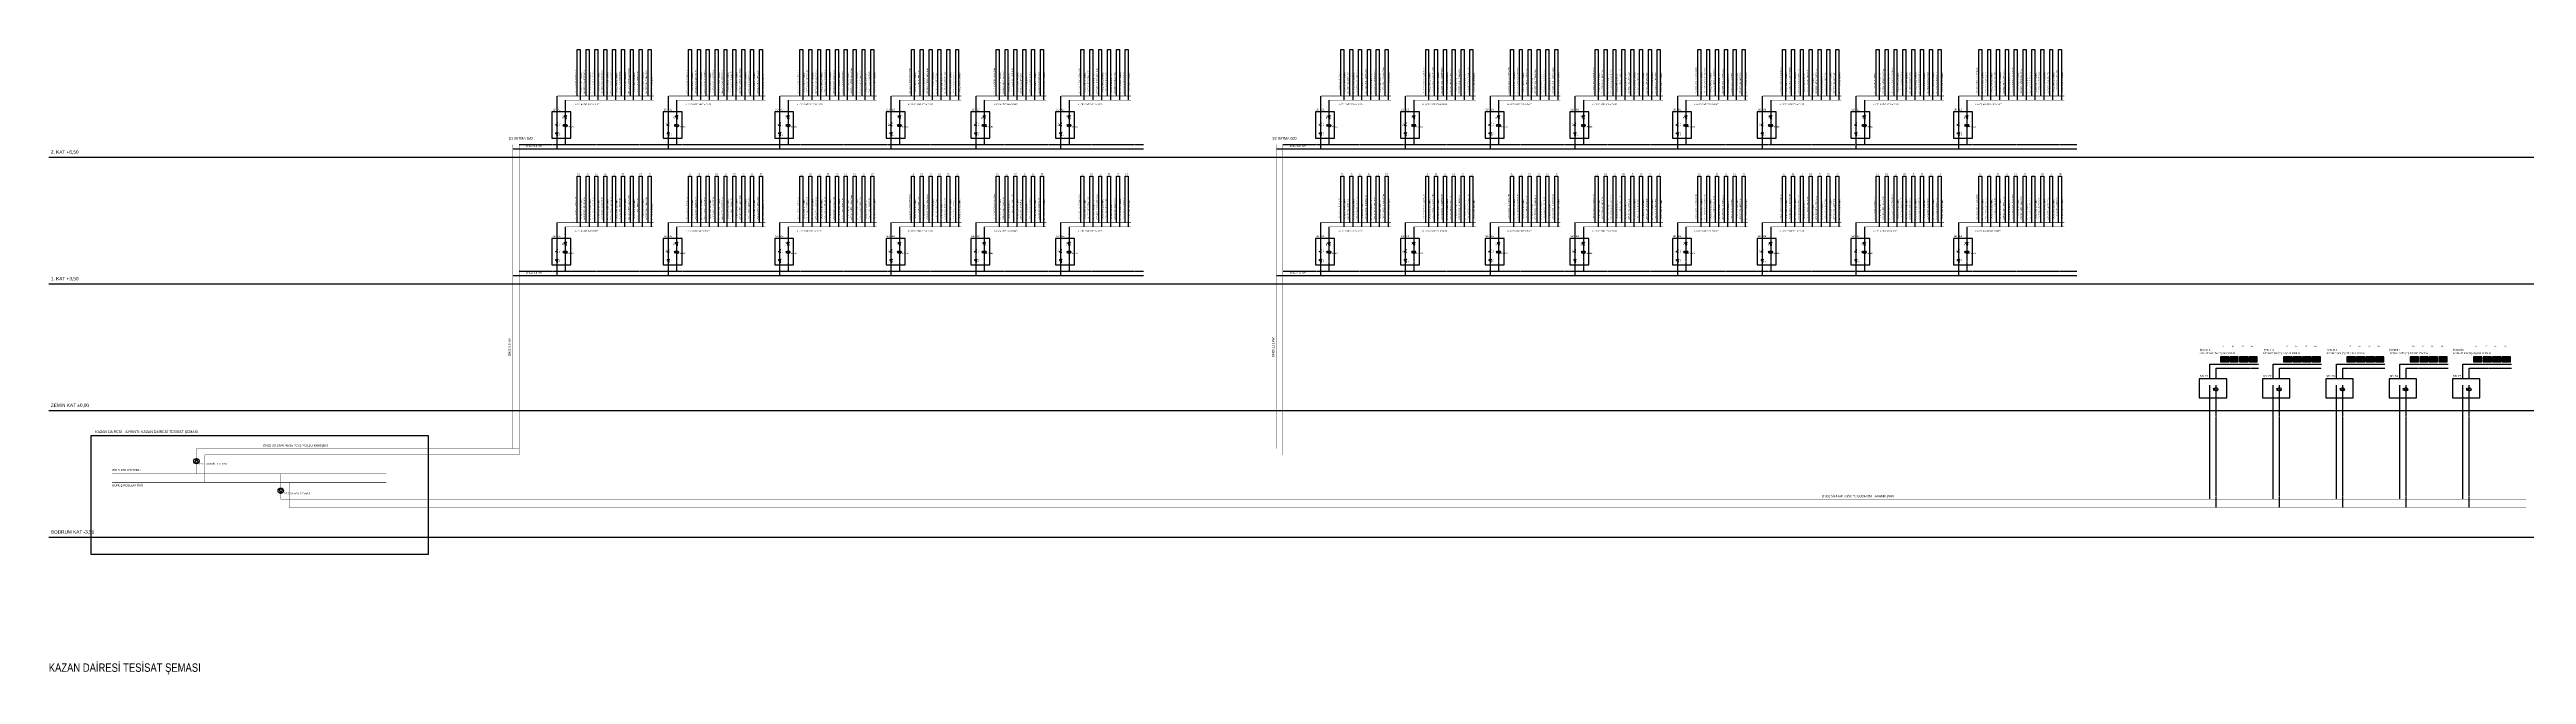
# Model space of a CAD drawing. Header units: centimetres. Extents: x 247996 to 314900, y -468471 to -440326.
# Drawn here: x 289304 to 301045, y -444350 to -441390 of the extents above; entities that cross this region are included whole.
import ezdxf
from ezdxf.enums import TextEntityAlignment as Align

# ---------------------------------------------------------------- set-up
doc = ezdxf.new("R2010")
doc.units = ezdxf.units.CM
doc.linetypes.add('ISITMA DONUS HATTI', pattern=[1.66, 1.57, -0.02, -0.07])
for name, color, linetype in [('SCOTT-MTY-CİHAZ', 135, 'Continuous'), ('SCOTT-MTY-KALORIMETRE', 6, 'Continuous'), ('SCOTT-MTY-KOLLETÖR', 7, 'CONTINUOUS'), ('SCOTT-MTY-PEX-BORU', 1, 'CONTINUOUS'), ('SCOTT-MTY-RADYATÖR', 2, 'CONTINUOUS'), ('SCOTT-MTY-SAYAC', 3, 'Continuous'), ('SCOTT-MTY-TES-SAFT', 8, 'Continuous'), ('SCOTT-MTY-TES-SEMA', 7, 'Continuous'), ('SCOTT-MTY-TES-YAZI', 7, 'Continuous'), ('SCOTT-MTY-VANA', 1, 'Continuous')]:
    doc.layers.add(name, color=color, linetype=linetype)
for name, color, linetype, lineweight in [('SCOTT-MTY-ISITMA-CAP', 41, 'CONTINUOUS', 30), ('SCOTT-MTY-ISITMA-DONUS-BORU', 30, 'ISITMA DONUS HATTI', 30), ('SCOTT-MTY-ISITMA-GIDIS-BORU', 10, 'CONTINUOUS', 30)]:
    doc.layers.add(name, color=color, linetype=linetype, lineweight=lineweight)
doc.styles.add('ROTAS', font='arial.ttf')

# ---------------------------------------------------------------- blocks, each defined once
blk = doc.blocks.new('T-POMPA')
blk.add_lwpolyline([(-5, -6), (7, 0), (-5, 6)], close=True)
blk.add_circle((0, 0), 8)
blk = doc.blocks.new('MTY-KURESEL VANA')
at = {"layer": 'SCOTT-MTY-VANA'}
for p, q in [((0, 0), (0, 8)), ((0, 8), (8, 8))]:
    blk.add_line(p, q, dxfattribs=at)
blk.add_lwpolyline([(-10, 5), (-10, -5), (10, 5), (10, -5), (-10, 5)], dxfattribs=at)
blk.add_attdef('CAP', (-1, -3), '', height=2.5, dxfattribs=at)
blk = doc.blocks.new('MTY-PISLIK TUTUCU')
at = {"layer": 'SCOTT-MTY-VANA'}
for p, q in [((-10, -5), (-10, 5)), ((-10, 0), (10, 0)), ((10, -5), (10, 5))]:
    blk.add_line(p, q, dxfattribs=at)
at = {"layer": 'SCOTT-MTY-VANA', "color": 1, "ltscale": 75}
for p, q in [((-6, 6), (-1, 10)), ((5, 0), (-4, 8))]:
    blk.add_line(p, q, dxfattribs=at)
at = {"layer": 'SCOTT-MTY-VANA'}
blk.add_attdef('CAP', (-2, -1), '', height=2.5, dxfattribs=at)
blk = doc.blocks.new('T-KALORIMETRE')
for p, q in [((-10, 0), (-6, 0)), ((6, 0), (10, 0))]:
    blk.add_line(p, q)
blk.add_lwpolyline([(-4, 8), (4, 8), (2, 10), (4, 8), (2, 6)])
blk.add_circle((0, 0), 6)
at = {"style": 'ROTAS'}
blk.add_text('Q', height=6, dxfattribs=at).set_placement((0, 0), align=Align.MIDDLE_CENTER)
blk = doc.blocks.new('T-RAD-SEMA')
for p, q in [((-16, 2), (-16, 23)), ((-10, 2), (-10, 23)), ((-4, 2), (-4, 23)), ((2, 2), (2, 23)), ((8, 2), (8, 23)), ((14, 2), (14, 23))]:
    blk.add_line(p, q)
blk.add_lwpolyline([(-20, 0), (20, 0), (20, 25), (-20, 25)], close=True)

msp = doc.modelspace()

# ---------------------------------------------------------------- linework, layer by layer
at = {"layer": 'SCOTT-MTY-CİHAZ'}
msp.add_lwpolyline([(289500, -443780), (291100, -443780), (291100, -443220), (289500, -443220)], close=True, dxfattribs=at)
at = {"layer": 'SCOTT-MTY-ISITMA-DONUS-BORU'}
for points, const_width in [([(291750, -441630), (292168, -441630)], 2.5), ([(292278, -441630), (292696, -441630)], 2.5), ([(292806, -441630), (293224, -441630)], 2.5), ([(293334, -441630), (293626, -441630)], 2.5), ([(293736, -441630), (294028, -441630)], 2.5), ([(294138, -441630), (294430, -441630)], 2.5), ([(295370, -441630), (295662, -441630)], 2.5), ([(295772, -441630), (296064, -441630)], 2.5), ([(296174, -441630), (296466, -441630)], 2.5), ([(296576, -441630), (296952, -441630)], 2.5), ([(297062, -441630), (297354, -441630)], 2.5), ([(297464, -441630), (297798, -441630)], 2.5), ([(297908, -441630), (298284, -441630)], 2.5), ([(298394, -441630), (298854, -441630)], 2.5), ([(291530, -443310), (291530, -441840)], 2), ([(295150, -443310), (295150, -441840)], 2), ([(291750, -442230), (292168, -442230)], 2.5), ([(292278, -442230), (292696, -442230)], 2.5), ([(292806, -442230), (293224, -442230)], 2.5), ([(293334, -442230), (293626, -442230)], 2.5), ([(293736, -442230), (294028, -442230)], 2.5), ([(294138, -442230), (294430, -442230)], 2.5), ([(295370, -442230), (295662, -442230)], 2.5), ([(295772, -442230), (296064, -442230)], 2.5), ([(296174, -442230), (296466, -442230)], 2.5), ([(296576, -442230), (296952, -442230)], 2.5), ([(297062, -442230), (297354, -442230)], 2.5), ([(297464, -442230), (297798, -442230)], 2.5), ([(297908, -442230), (298284, -442230)], 2.5), ([(298394, -442230), (298854, -442230)], 2.5), ([(290040, -443440), (290040, -443310), (291530, -443310)], 2), ([(289600, -443440), (290900, -443440)], 3), ([(290440, -443440), (290440, -443560), (291200, -443560)], 2), ([(291200, -443560), (301044, -443560)], 2)]:
    msp.add_lwpolyline(points, dxfattribs=dict(at, const_width=const_width))
for points in [[(291750, -441840), (291750, -441630)], [(292278, -441840), (292278, -441630)], [(292806, -441840), (292806, -441630)], [(293334, -441840), (293334, -441630)], [(293736, -441840), (293736, -441630)], [(294138, -441840), (294138, -441630)], [(295370, -441840), (295370, -441630)], [(295772, -441840), (295772, -441630)], [(296174, -441840), (296174, -441630)], [(296576, -441840), (296576, -441630)], [(297062, -441840), (297062, -441630)], [(297464, -441840), (297464, -441630)], [(297908, -441840), (297908, -441630)], [(298394, -441840), (298394, -441630)], [(291530, -441840), (294490, -441840)], [(295150, -441840), (298914, -441840)], [(291750, -442440), (291750, -442230)], [(292278, -442440), (292278, -442230)], [(292806, -442440), (292806, -442230)], [(293334, -442440), (293334, -442230)], [(293736, -442440), (293736, -442230)], [(294138, -442440), (294138, -442230)], [(295370, -442440), (295370, -442230)], [(295772, -442440), (295772, -442230)], [(296174, -442440), (296174, -442230)], [(296576, -442440), (296576, -442230)], [(297062, -442440), (297062, -442230)], [(297464, -442440), (297464, -442230)], [(297908, -442440), (297908, -442230)], [(298394, -442440), (298394, -442230)], [(291530, -442440), (294490, -442440)], [(295150, -442440), (298914, -442440)], [(299574, -442950), (299574, -442900), (299774, -442900)], [(299574, -443560), (299574, -442980)], [(299874, -442950), (299874, -442900), (300074, -442900)], [(299874, -443560), (299874, -442980)], [(300174, -442950), (300174, -442900), (300374, -442900)], [(300174, -443560), (300174, -442980)], [(300474, -442950), (300474, -442900), (300674, -442900)], [(300474, -443560), (300474, -442980)], [(300774, -442950), (300774, -442900), (300974, -442900)], [(300774, -443560), (300774, -442980)]]:
    msp.add_lwpolyline(points, dxfattribs=at)
at = {"layer": 'SCOTT-MTY-ISITMA-GIDIS-BORU'}
for points, const_width in [([(291710, -441610), (292168, -441610)], 2.5), ([(292238, -441610), (292696, -441610)], 2.5), ([(292766, -441610), (293224, -441610)], 2.5), ([(293294, -441610), (293626, -441610)], 2.5), ([(293696, -441610), (294028, -441610)], 2.5), ([(294098, -441610), (294430, -441610)], 2.5), ([(295330, -441610), (295662, -441610)], 2.5), ([(295732, -441610), (296064, -441610)], 2.5), ([(296134, -441610), (296466, -441610)], 2.5), ([(296536, -441610), (296952, -441610)], 2.5), ([(297022, -441610), (297354, -441610)], 2.5), ([(297424, -441610), (297798, -441610)], 2.5), ([(297868, -441610), (298284, -441610)], 2.5), ([(298354, -441610), (298854, -441610)], 2.5), ([(291500, -443280), (291500, -441840)], 2), ([(295120, -443280), (295120, -441840)], 2), ([(291710, -442210), (292168, -442210)], 2.5), ([(292238, -442210), (292696, -442210)], 2.5), ([(292766, -442210), (293224, -442210)], 2.5), ([(293294, -442210), (293626, -442210)], 2.5), ([(293696, -442210), (294028, -442210)], 2.5), ([(294098, -442210), (294430, -442210)], 2.5), ([(295330, -442210), (295662, -442210)], 2.5), ([(295732, -442210), (296064, -442210)], 2.5), ([(296134, -442210), (296466, -442210)], 2.5), ([(296536, -442210), (296952, -442210)], 2.5), ([(297022, -442210), (297354, -442210)], 2.5), ([(297424, -442210), (297798, -442210)], 2.5), ([(297868, -442210), (298284, -442210)], 2.5), ([(298354, -442210), (298854, -442210)], 2.5), ([(290000, -443400), (290000, -443280), (291530, -443280)], 2), ([(289600, -443400), (290900, -443400)], 3), ([(290400, -443400), (290400, -443520), (291200, -443520)], 2), ([(291200, -443520), (301044, -443520)], 2)]:
    msp.add_lwpolyline(points, dxfattribs=dict(at, const_width=const_width))
for points in [[(291710, -441860), (291710, -441610)], [(292238, -441860), (292238, -441610)], [(292766, -441860), (292766, -441610)], [(293294, -441860), (293294, -441610)], [(293696, -441860), (293696, -441610)], [(294098, -441860), (294098, -441610)], [(295330, -441860), (295330, -441610)], [(295732, -441860), (295732, -441610)], [(296134, -441860), (296134, -441610)], [(296536, -441860), (296536, -441610)], [(297022, -441860), (297022, -441610)], [(297424, -441860), (297424, -441610)], [(297868, -441860), (297868, -441610)], [(298354, -441860), (298354, -441610)], [(291500, -441860), (294490, -441860)], [(295120, -441860), (298914, -441860)], [(291710, -442460), (291710, -442210)], [(292238, -442460), (292238, -442210)], [(292766, -442460), (292766, -442210)], [(293294, -442460), (293294, -442210)], [(293696, -442460), (293696, -442210)], [(294098, -442460), (294098, -442210)], [(295330, -442460), (295330, -442210)], [(295732, -442460), (295732, -442210)], [(296134, -442460), (296134, -442210)], [(296536, -442460), (296536, -442210)], [(297022, -442460), (297022, -442210)], [(297424, -442460), (297424, -442210)], [(297868, -442460), (297868, -442210)], [(298354, -442460), (298354, -442210)], [(291500, -442460), (294490, -442460)], [(295120, -442460), (298914, -442460)], [(299544, -442950), (299544, -442880), (299774, -442880)], [(299844, -442950), (299844, -442880), (300074, -442880)], [(300144, -442950), (300144, -442880), (300374, -442880)], [(300444, -442950), (300444, -442880), (300674, -442880)], [(300744, -442950), (300744, -442880), (300974, -442880)], [(299544, -443520), (299544, -442980)], [(299844, -443520), (299844, -442980)], [(300144, -443520), (300144, -442980)], [(300444, -443520), (300444, -442980)], [(300744, -443520), (300744, -442980)]]:
    msp.add_lwpolyline(points, dxfattribs=at)
at = {"layer": 'SCOTT-MTY-PEX-BORU'}
for points in [[(291805, -441610), (291805, -441390), (291819, -441390), (291819, -441630)], [(291847, -441610), (291847, -441390), (291861, -441390), (291861, -441630)], [(291889, -441610), (291889, -441390), (291903, -441390), (291903, -441630)], [(291931, -441610), (291931, -441390), (291945, -441390), (291945, -441630)], [(291973, -441610), (291973, -441390), (291987, -441390), (291987, -441630)], [(292015, -441610), (292015, -441390), (292029, -441390), (292029, -441630)], [(292057, -441610), (292057, -441390), (292071, -441390), (292071, -441630)], [(292099, -441610), (292099, -441390), (292113, -441390), (292113, -441630)], [(292141, -441610), (292141, -441390), (292155, -441390), (292155, -441630)], [(292333, -441610), (292333, -441390), (292347, -441390), (292347, -441630)], [(292375, -441610), (292375, -441390), (292389, -441390), (292389, -441630)], [(292417, -441610), (292417, -441390), (292431, -441390), (292431, -441630)], [(292459, -441610), (292459, -441390), (292473, -441390), (292473, -441630)], [(292501, -441610), (292501, -441390), (292515, -441390), (292515, -441630)], [(292543, -441610), (292543, -441390), (292557, -441390), (292557, -441630)], [(292585, -441610), (292585, -441390), (292599, -441390), (292599, -441630)], [(292627, -441610), (292627, -441390), (292641, -441390), (292641, -441630)], [(292669, -441610), (292669, -441390), (292683, -441390), (292683, -441630)], [(292861, -441610), (292861, -441390), (292875, -441390), (292875, -441630)], [(292903, -441610), (292903, -441390), (292917, -441390), (292917, -441630)], [(292945, -441610), (292945, -441390), (292959, -441390), (292959, -441630)], [(292987, -441610), (292987, -441390), (293001, -441390), (293001, -441630)], [(293029, -441610), (293029, -441390), (293043, -441390), (293043, -441630)], [(293071, -441610), (293071, -441390), (293085, -441390), (293085, -441630)], [(293113, -441610), (293113, -441390), (293127, -441390), (293127, -441630)], [(293155, -441610), (293155, -441390), (293169, -441390), (293169, -441630)], [(293197, -441610), (293197, -441390), (293211, -441390), (293211, -441630)], [(293389, -441610), (293389, -441390), (293403, -441390), (293403, -441630)], [(293431, -441610), (293431, -441390), (293445, -441390), (293445, -441630)], [(293473, -441610), (293473, -441390), (293487, -441390), (293487, -441630)], [(293515, -441610), (293515, -441390), (293529, -441390), (293529, -441630)], [(293557, -441610), (293557, -441390), (293571, -441390), (293571, -441630)], [(293599, -441610), (293599, -441390), (293613, -441390), (293613, -441630)], [(293791, -441610), (293791, -441390), (293805, -441390), (293805, -441630)], [(293833, -441610), (293833, -441390), (293847, -441390), (293847, -441630)], [(293875, -441610), (293875, -441390), (293889, -441390), (293889, -441630)], [(293917, -441610), (293917, -441390), (293931, -441390), (293931, -441630)], [(293959, -441610), (293959, -441390), (293973, -441390), (293973, -441630)], [(294001, -441610), (294001, -441390), (294015, -441390), (294015, -441630)], [(294193, -441610), (294193, -441390), (294207, -441390), (294207, -441630)], [(294235, -441610), (294235, -441390), (294249, -441390), (294249, -441630)], [(294277, -441610), (294277, -441390), (294291, -441390), (294291, -441630)], [(294319, -441610), (294319, -441390), (294333, -441390), (294333, -441630)], [(294361, -441610), (294361, -441390), (294375, -441390), (294375, -441630)], [(294403, -441610), (294403, -441390), (294417, -441390), (294417, -441630)], [(295425, -441610), (295425, -441390), (295439, -441390), (295439, -441630)], [(295467, -441610), (295467, -441390), (295481, -441390), (295481, -441630)], [(295509, -441610), (295509, -441390), (295523, -441390), (295523, -441630)], [(295551, -441610), (295551, -441390), (295565, -441390), (295565, -441630)], [(295593, -441610), (295593, -441390), (295607, -441390), (295607, -441630)], [(295635, -441610), (295635, -441390), (295649, -441390), (295649, -441630)], [(295827, -441610), (295827, -441390), (295841, -441390), (295841, -441630)], [(295869, -441610), (295869, -441390), (295883, -441390), (295883, -441630)], [(295911, -441610), (295911, -441390), (295925, -441390), (295925, -441630)], [(295953, -441610), (295953, -441390), (295967, -441390), (295967, -441630)], [(295995, -441610), (295995, -441390), (296009, -441390), (296009, -441630)], [(296037, -441610), (296037, -441390), (296051, -441390), (296051, -441630)], [(296229, -441610), (296229, -441390), (296243, -441390), (296243, -441630)], [(296271, -441610), (296271, -441390), (296285, -441390), (296285, -441630)], [(296313, -441610), (296313, -441390), (296327, -441390), (296327, -441630)], [(296355, -441610), (296355, -441390), (296369, -441390), (296369, -441630)], [(296397, -441610), (296397, -441390), (296411, -441390), (296411, -441630)], [(296439, -441610), (296439, -441390), (296453, -441390), (296453, -441630)], [(296631, -441610), (296631, -441390), (296645, -441390), (296645, -441630)], [(296673, -441610), (296673, -441390), (296687, -441390), (296687, -441630)], [(296715, -441610), (296715, -441390), (296729, -441390), (296729, -441630)], [(296757, -441610), (296757, -441390), (296771, -441390), (296771, -441630)], [(296799, -441610), (296799, -441390), (296813, -441390), (296813, -441630)], [(296841, -441610), (296841, -441390), (296855, -441390), (296855, -441630)], [(296883, -441610), (296883, -441390), (296897, -441390), (296897, -441630)], [(296925, -441610), (296925, -441390), (296939, -441390), (296939, -441630)], [(297117, -441610), (297117, -441390), (297131, -441390), (297131, -441630)], [(297159, -441610), (297159, -441390), (297173, -441390), (297173, -441630)], [(297201, -441610), (297201, -441390), (297215, -441390), (297215, -441630)], [(297243, -441610), (297243, -441390), (297257, -441390), (297257, -441630)], [(297285, -441610), (297285, -441390), (297299, -441390), (297299, -441630)], [(297327, -441610), (297327, -441390), (297341, -441390), (297341, -441630)], [(297519, -441610), (297519, -441390), (297533, -441390), (297533, -441630)], [(297561, -441610), (297561, -441390), (297575, -441390), (297575, -441630)], [(297603, -441610), (297603, -441390), (297617, -441390), (297617, -441630)], [(297645, -441610), (297645, -441390), (297659, -441390), (297659, -441630)], [(297687, -441610), (297687, -441390), (297701, -441390), (297701, -441630)], [(297729, -441610), (297729, -441390), (297743, -441390), (297743, -441630)], [(297771, -441610), (297771, -441390), (297785, -441390), (297785, -441630)], [(297963, -441610), (297963, -441390), (297977, -441390), (297977, -441630)], [(298005, -441610), (298005, -441390), (298019, -441390), (298019, -441630)], [(298047, -441610), (298047, -441390), (298061, -441390), (298061, -441630)], [(298089, -441610), (298089, -441390), (298103, -441390), (298103, -441630)], [(298131, -441610), (298131, -441390), (298145, -441390), (298145, -441630)], [(298173, -441610), (298173, -441390), (298187, -441390), (298187, -441630)], [(298215, -441610), (298215, -441390), (298229, -441390), (298229, -441630)], [(298257, -441610), (298257, -441390), (298271, -441390), (298271, -441630)], [(298449, -441610), (298449, -441390), (298463, -441390), (298463, -441630)], [(298491, -441610), (298491, -441390), (298505, -441390), (298505, -441630)], [(298533, -441610), (298533, -441390), (298547, -441390), (298547, -441630)], [(298575, -441610), (298575, -441390), (298589, -441390), (298589, -441630)], [(298617, -441610), (298617, -441390), (298631, -441390), (298631, -441630)], [(298659, -441610), (298659, -441390), (298673, -441390), (298673, -441630)], [(298701, -441610), (298701, -441390), (298715, -441390), (298715, -441630)], [(298743, -441610), (298743, -441390), (298757, -441390), (298757, -441630)], [(298785, -441610), (298785, -441390), (298799, -441390), (298799, -441630)], [(298827, -441610), (298827, -441390), (298841, -441390), (298841, -441630)], [(291805, -442210), (291805, -441990), (291819, -441990), (291819, -442230)], [(291847, -442210), (291847, -441990), (291861, -441990), (291861, -442230)], [(291889, -442210), (291889, -441990), (291903, -441990), (291903, -442230)], [(291931, -442210), (291931, -441990), (291945, -441990), (291945, -442230)], [(291973, -442210), (291973, -441990), (291987, -441990), (291987, -442230)], [(292015, -442210), (292015, -441990), (292029, -441990), (292029, -442230)], [(292057, -442210), (292057, -441990), (292071, -441990), (292071, -442230)], [(292099, -442210), (292099, -441990), (292113, -441990), (292113, -442230)], [(292141, -442210), (292141, -441990), (292155, -441990), (292155, -442230)], [(292333, -442210), (292333, -441990), (292347, -441990), (292347, -442230)], [(292375, -442210), (292375, -441990), (292389, -441990), (292389, -442230)], [(292417, -442210), (292417, -441990), (292431, -441990), (292431, -442230)], [(292459, -442210), (292459, -441990), (292473, -441990), (292473, -442230)], [(292501, -442210), (292501, -441990), (292515, -441990), (292515, -442230)], [(292543, -442210), (292543, -441990), (292557, -441990), (292557, -442230)], [(292585, -442210), (292585, -441990), (292599, -441990), (292599, -442230)], [(292627, -442210), (292627, -441990), (292641, -441990), (292641, -442230)], [(292669, -442210), (292669, -441990), (292683, -441990), (292683, -442230)], [(292861, -442210), (292861, -441990), (292875, -441990), (292875, -442230)], [(292903, -442210), (292903, -441990), (292917, -441990), (292917, -442230)], [(292945, -442210), (292945, -441990), (292959, -441990), (292959, -442230)], [(292987, -442210), (292987, -441990), (293001, -441990), (293001, -442230)], [(293029, -442210), (293029, -441990), (293043, -441990), (293043, -442230)], [(293071, -442210), (293071, -441990), (293085, -441990), (293085, -442230)], [(293113, -442210), (293113, -441990), (293127, -441990), (293127, -442230)], [(293155, -442210), (293155, -441990), (293169, -441990), (293169, -442230)], [(293197, -442210), (293197, -441990), (293211, -441990), (293211, -442230)], [(293389, -442210), (293389, -441990), (293403, -441990), (293403, -442230)], [(293431, -442210), (293431, -441990), (293445, -441990), (293445, -442230)], [(293473, -442210), (293473, -441990), (293487, -441990), (293487, -442230)], [(293515, -442210), (293515, -441990), (293529, -441990), (293529, -442230)], [(293557, -442210), (293557, -441990), (293571, -441990), (293571, -442230)], [(293599, -442210), (293599, -441990), (293613, -441990), (293613, -442230)], [(293791, -442210), (293791, -441990), (293805, -441990), (293805, -442230)], [(293833, -442210), (293833, -441990), (293847, -441990), (293847, -442230)], [(293875, -442210), (293875, -441990), (293889, -441990), (293889, -442230)], [(293917, -442210), (293917, -441990), (293931, -441990), (293931, -442230)], [(293959, -442210), (293959, -441990), (293973, -441990), (293973, -442230)], [(294001, -442210), (294001, -441990), (294015, -441990), (294015, -442230)], [(294193, -442210), (294193, -441990), (294207, -441990), (294207, -442230)], [(294235, -442210), (294235, -441990), (294249, -441990), (294249, -442230)], [(294277, -442210), (294277, -441990), (294291, -441990), (294291, -442230)], [(294319, -442210), (294319, -441990), (294333, -441990), (294333, -442230)], [(294361, -442210), (294361, -441990), (294375, -441990), (294375, -442230)], [(294403, -442210), (294403, -441990), (294417, -441990), (294417, -442230)], [(295425, -442210), (295425, -441990), (295439, -441990), (295439, -442230)], [(295467, -442210), (295467, -441990), (295481, -441990), (295481, -442230)], [(295509, -442210), (295509, -441990), (295523, -441990), (295523, -442230)], [(295551, -442210), (295551, -441990), (295565, -441990), (295565, -442230)], [(295593, -442210), (295593, -441990), (295607, -441990), (295607, -442230)], [(295635, -442210), (295635, -441990), (295649, -441990), (295649, -442230)], [(295827, -442210), (295827, -441990), (295841, -441990), (295841, -442230)], [(295869, -442210), (295869, -441990), (295883, -441990), (295883, -442230)], [(295911, -442210), (295911, -441990), (295925, -441990), (295925, -442230)], [(295953, -442210), (295953, -441990), (295967, -441990), (295967, -442230)], [(295995, -442210), (295995, -441990), (296009, -441990), (296009, -442230)], [(296037, -442210), (296037, -441990), (296051, -441990), (296051, -442230)], [(296229, -442210), (296229, -441990), (296243, -441990), (296243, -442230)], [(296271, -442210), (296271, -441990), (296285, -441990), (296285, -442230)], [(296313, -442210), (296313, -441990), (296327, -441990), (296327, -442230)], [(296355, -442210), (296355, -441990), (296369, -441990), (296369, -442230)], [(296397, -442210), (296397, -441990), (296411, -441990), (296411, -442230)], [(296439, -442210), (296439, -441990), (296453, -441990), (296453, -442230)], [(296631, -442210), (296631, -441990), (296645, -441990), (296645, -442230)], [(296673, -442210), (296673, -441990), (296687, -441990), (296687, -442230)], [(296715, -442210), (296715, -441990), (296729, -441990), (296729, -442230)], [(296757, -442210), (296757, -441990), (296771, -441990), (296771, -442230)], [(296799, -442210), (296799, -441990), (296813, -441990), (296813, -442230)], [(296841, -442210), (296841, -441990), (296855, -441990), (296855, -442230)], [(296883, -442210), (296883, -441990), (296897, -441990), (296897, -442230)], [(296925, -442210), (296925, -441990), (296939, -441990), (296939, -442230)], [(297117, -442210), (297117, -441990), (297131, -441990), (297131, -442230)], [(297159, -442210), (297159, -441990), (297173, -441990), (297173, -442230)], [(297201, -442210), (297201, -441990), (297215, -441990), (297215, -442230)], [(297243, -442210), (297243, -441990), (297257, -441990), (297257, -442230)], [(297285, -442210), (297285, -441990), (297299, -441990), (297299, -442230)], [(297327, -442210), (297327, -441990), (297341, -441990), (297341, -442230)], [(297519, -442210), (297519, -441990), (297533, -441990), (297533, -442230)], [(297561, -442210), (297561, -441990), (297575, -441990), (297575, -442230)], [(297603, -442210), (297603, -441990), (297617, -441990), (297617, -442230)], [(297645, -442210), (297645, -441990), (297659, -441990), (297659, -442230)], [(297687, -442210), (297687, -441990), (297701, -441990), (297701, -442230)], [(297729, -442210), (297729, -441990), (297743, -441990), (297743, -442230)], [(297771, -442210), (297771, -441990), (297785, -441990), (297785, -442230)], [(297963, -442210), (297963, -441990), (297977, -441990), (297977, -442230)], [(298005, -442210), (298005, -441990), (298019, -441990), (298019, -442230)], [(298047, -442210), (298047, -441990), (298061, -441990), (298061, -442230)], [(298089, -442210), (298089, -441990), (298103, -441990), (298103, -442230)], [(298131, -442210), (298131, -441990), (298145, -441990), (298145, -442230)], [(298173, -442210), (298173, -441990), (298187, -441990), (298187, -442230)], [(298215, -442210), (298215, -441990), (298229, -441990), (298229, -442230)], [(298257, -442210), (298257, -441990), (298271, -441990), (298271, -442230)], [(298449, -442210), (298449, -441990), (298463, -441990), (298463, -442230)], [(298491, -442210), (298491, -441990), (298505, -441990), (298505, -442230)], [(298533, -442210), (298533, -441990), (298547, -441990), (298547, -442230)], [(298575, -442210), (298575, -441990), (298589, -441990), (298589, -442230)], [(298617, -442210), (298617, -441990), (298631, -441990), (298631, -442230)], [(298659, -442210), (298659, -441990), (298673, -441990), (298673, -442230)], [(298701, -442210), (298701, -441990), (298715, -441990), (298715, -442230)], [(298743, -442210), (298743, -441990), (298757, -441990), (298757, -442230)], [(298785, -442210), (298785, -441990), (298799, -441990), (298799, -442230)], [(298827, -442210), (298827, -441990), (298841, -441990), (298841, -442230)]]:
    msp.add_lwpolyline(points, dxfattribs=at)
at = {"layer": 'SCOTT-MTY-SAYAC'}
for points in [[(291685, -441810), (291775, -441810), (291775, -441685), (291685, -441685)], [(292213, -441810), (292303, -441810), (292303, -441685), (292213, -441685)], [(292741, -441810), (292831, -441810), (292831, -441685), (292741, -441685)], [(293269, -441810), (293359, -441810), (293359, -441685), (293269, -441685)], [(293671, -441810), (293761, -441810), (293761, -441685), (293671, -441685)], [(294073, -441810), (294163, -441810), (294163, -441685), (294073, -441685)], [(295305, -441810), (295395, -441810), (295395, -441685), (295305, -441685)], [(295707, -441810), (295797, -441810), (295797, -441685), (295707, -441685)], [(296109, -441810), (296199, -441810), (296199, -441685), (296109, -441685)], [(296511, -441810), (296601, -441810), (296601, -441685), (296511, -441685)], [(296997, -441810), (297087, -441810), (297087, -441685), (296997, -441685)], [(297399, -441810), (297489, -441810), (297489, -441685), (297399, -441685)], [(297843, -441810), (297933, -441810), (297933, -441685), (297843, -441685)], [(298329, -441810), (298419, -441810), (298419, -441685), (298329, -441685)], [(291685, -442410), (291775, -442410), (291775, -442285), (291685, -442285)], [(292213, -442410), (292303, -442410), (292303, -442285), (292213, -442285)], [(292741, -442410), (292831, -442410), (292831, -442285), (292741, -442285)], [(293269, -442410), (293359, -442410), (293359, -442285), (293269, -442285)], [(293671, -442410), (293761, -442410), (293761, -442285), (293671, -442285)], [(294073, -442410), (294163, -442410), (294163, -442285), (294073, -442285)], [(295305, -442410), (295395, -442410), (295395, -442285), (295305, -442285)], [(295707, -442410), (295797, -442410), (295797, -442285), (295707, -442285)], [(296109, -442410), (296199, -442410), (296199, -442285), (296109, -442285)], [(296511, -442410), (296601, -442410), (296601, -442285), (296511, -442285)], [(296997, -442410), (297087, -442410), (297087, -442285), (296997, -442285)], [(297399, -442410), (297489, -442410), (297489, -442285), (297399, -442285)], [(297843, -442410), (297933, -442410), (297933, -442285), (297843, -442285)], [(298329, -442410), (298419, -442410), (298419, -442285), (298329, -442285)], [(299494, -443040), (299624, -443040), (299624, -442950), (299494, -442950)], [(299794, -443040), (299924, -443040), (299924, -442950), (299794, -442950)], [(300094, -443040), (300224, -443040), (300224, -442950), (300094, -442950)], [(300394, -443040), (300524, -443040), (300524, -442950), (300394, -442950)], [(300694, -443040), (300824, -443040), (300824, -442950), (300694, -442950)]]:
    msp.add_lwpolyline(points, close=True, dxfattribs=at)
at = {"layer": 'SCOTT-MTY-TES-SEMA'}
for points in [[(289300, -441900), (314900, -441900)], [(289300, -442500), (314900, -442500)], [(289300, -443100), (314900, -443100)], [(289300, -443700), (314900, -443700)]]:
    msp.add_lwpolyline(points, dxfattribs=at)

# ---------------------------------------------------------------- block references
at = {"layer": 'SCOTT-MTY-CİHAZ', "xscale": 1.6, "yscale": 1.6}
for p, rotation in [((290000, -443340), 90), ((290400, -443480), -90)]:
    msp.add_blockref('T-POMPA', p, dxfattribs=dict(at, rotation=rotation))
at = {"layer": 'SCOTT-MTY-KALORIMETRE', "rotation": 90}
for p, xscale, yscale in [((291750, -441750), 1.2, 1.2), ((292278, -441750), 1.2, 1.2), ((292806, -441750), 1.2, 1.2), ((293334, -441750), 1.2, 1.2), ((293736, -441750), 1.2, 1.2), ((294138, -441750), 1.2, 1.2), ((295370, -441750), 1.2, 1.2), ((295772, -441750), 1.2, 1.2), ((296174, -441750), 1.2, 1.2), ((296576, -441750), 1.2, 1.2), ((297062, -441750), 1.2, 1.2), ((297464, -441750), 1.2, 1.2), ((297908, -441750), 1.2, 1.2), ((298394, -441750), 1.2, 1.2), ((291750, -442350), 1.2, 1.2), ((292278, -442350), 1.2, 1.2), ((292806, -442350), 1.2, 1.2), ((293334, -442350), 1.2, 1.2), ((293736, -442350), 1.2, 1.2), ((294138, -442350), 1.2, 1.2), ((295370, -442350), 1.2, 1.2), ((295772, -442350), 1.2, 1.2), ((296174, -442350), 1.2, 1.2), ((296576, -442350), 1.2, 1.2), ((297062, -442350), 1.2, 1.2), ((297464, -442350), 1.2, 1.2), ((297908, -442350), 1.2, 1.2), ((298394, -442350), 1.2, 1.2), ((299574, -443000), 1.4, 1.4), ((299874, -443000), 1.4, 1.4), ((300174, -443000), 1.4, 1.4), ((300474, -443000), 1.4, 1.4), ((300774, -443000), 1.4, 1.4)]:
    msp.add_blockref('T-KALORIMETRE', p, dxfattribs=dict(at, xscale=xscale, yscale=yscale))
at = {"layer": 'SCOTT-MTY-RADYATÖR'}
for p in [(299614, -442870), (299659, -442870), (299704, -442870), (299749, -442870), (299914, -442870), (299959, -442870), (300004, -442870), (300049, -442870), (300214, -442870), (300259, -442870), (300304, -442870), (300349, -442870), (300514, -442870), (300559, -442870), (300604, -442870), (300649, -442870), (300814, -442870), (300859, -442870), (300904, -442870), (300949, -442870)]:
    msp.add_blockref('T-RAD-SEMA', p, dxfattribs=at)
at = {"layer": 'SCOTT-MTY-VANA', "xscale": 0.7, "yscale": 0.7, "rotation": 90}
for name, p in [('MTY-KURESEL VANA', (291750, -441710)), ('MTY-KURESEL VANA', (292278, -441710)), ('MTY-KURESEL VANA', (292806, -441710)), ('MTY-KURESEL VANA', (293334, -441710)), ('MTY-KURESEL VANA', (293736, -441710)), ('MTY-KURESEL VANA', (294138, -441710)), ('MTY-KURESEL VANA', (295370, -441710)), ('MTY-KURESEL VANA', (295772, -441710)), ('MTY-KURESEL VANA', (296174, -441710)), ('MTY-KURESEL VANA', (296576, -441710)), ('MTY-KURESEL VANA', (297062, -441710)), ('MTY-KURESEL VANA', (297464, -441710)), ('MTY-KURESEL VANA', (297908, -441710)), ('MTY-KURESEL VANA', (298394, -441710)), ('MTY-PISLIK TUTUCU', (291710, -441745)), ('MTY-KURESEL VANA', (291710, -441790)), ('MTY-PISLIK TUTUCU', (292238, -441745)), ('MTY-KURESEL VANA', (292238, -441790)), ('MTY-PISLIK TUTUCU', (292766, -441745)), ('MTY-KURESEL VANA', (292766, -441790)), ('MTY-PISLIK TUTUCU', (293294, -441745)), ('MTY-KURESEL VANA', (293294, -441790)), ('MTY-PISLIK TUTUCU', (293696, -441745)), ('MTY-KURESEL VANA', (293696, -441790)), ('MTY-PISLIK TUTUCU', (294098, -441745)), ('MTY-KURESEL VANA', (294098, -441790)), ('MTY-PISLIK TUTUCU', (295330, -441745)), ('MTY-KURESEL VANA', (295330, -441790)), ('MTY-PISLIK TUTUCU', (295732, -441745)), ('MTY-KURESEL VANA', (295732, -441790)), ('MTY-PISLIK TUTUCU', (296134, -441745)), ('MTY-KURESEL VANA', (296134, -441790)), ('MTY-PISLIK TUTUCU', (296536, -441745)), ('MTY-KURESEL VANA', (296536, -441790)), ('MTY-PISLIK TUTUCU', (297022, -441745)), ('MTY-KURESEL VANA', (297022, -441790)), ('MTY-PISLIK TUTUCU', (297424, -441745)), ('MTY-KURESEL VANA', (297424, -441790)), ('MTY-PISLIK TUTUCU', (297868, -441745)), ('MTY-KURESEL VANA', (297868, -441790)), ('MTY-PISLIK TUTUCU', (298354, -441745)), ('MTY-KURESEL VANA', (298354, -441790)), ('MTY-PISLIK TUTUCU', (291710, -442345)), ('MTY-KURESEL VANA', (291710, -442390)), ('MTY-KURESEL VANA', (291750, -442310)), ('MTY-PISLIK TUTUCU', (292238, -442345)), ('MTY-KURESEL VANA', (292238, -442390)), ('MTY-KURESEL VANA', (292278, -442310)), ('MTY-PISLIK TUTUCU', (292766, -442345)), ('MTY-KURESEL VANA', (292766, -442390)), ('MTY-KURESEL VANA', (292806, -442310)), ('MTY-PISLIK TUTUCU', (293294, -442345)), ('MTY-KURESEL VANA', (293294, -442390)), ('MTY-KURESEL VANA', (293334, -442310)), ('MTY-PISLIK TUTUCU', (293696, -442345)), ('MTY-KURESEL VANA', (293696, -442390)), ('MTY-KURESEL VANA', (293736, -442310)), ('MTY-PISLIK TUTUCU', (294098, -442345)), ('MTY-KURESEL VANA', (294098, -442390)), ('MTY-KURESEL VANA', (294138, -442310)), ('MTY-PISLIK TUTUCU', (295330, -442345)), ('MTY-KURESEL VANA', (295330, -442390)), ('MTY-KURESEL VANA', (295370, -442310)), ('MTY-PISLIK TUTUCU', (295732, -442345)), ('MTY-KURESEL VANA', (295732, -442390)), ('MTY-KURESEL VANA', (295772, -442310)), ('MTY-PISLIK TUTUCU', (296134, -442345)), ('MTY-KURESEL VANA', (296134, -442390)), ('MTY-KURESEL VANA', (296174, -442310)), ('MTY-PISLIK TUTUCU', (296536, -442345)), ('MTY-KURESEL VANA', (296536, -442390)), ('MTY-KURESEL VANA', (296576, -442310)), ('MTY-PISLIK TUTUCU', (297022, -442345)), ('MTY-KURESEL VANA', (297022, -442390)), ('MTY-KURESEL VANA', (297062, -442310)), ('MTY-PISLIK TUTUCU', (297424, -442345)), ('MTY-KURESEL VANA', (297424, -442390)), ('MTY-KURESEL VANA', (297464, -442310)), ('MTY-PISLIK TUTUCU', (297868, -442345)), ('MTY-KURESEL VANA', (297868, -442390)), ('MTY-KURESEL VANA', (297908, -442310)), ('MTY-PISLIK TUTUCU', (298354, -442345)), ('MTY-KURESEL VANA', (298354, -442390)), ('MTY-KURESEL VANA', (298394, -442310))]:
    msp.add_blockref(name, p, dxfattribs=at).add_auto_attribs({'CAP': 'DN20'})

# ---------------------------------------------------------------- texts
at = {"layer": 'SCOTT-MTY-CİHAZ', "style": 'ROTAS', "width": 0.8}
for s, height, p in [('KAZAN DAİRESİ - AYRINTI: KAZAN DAİRESİ TESİSAT ŞEMASI', 12, (289520, -443210)), ('P1 1.78 m³/h 11.6 mSS', 9, (290015, -443360)), ('P2 2.34 m³/h 7.7 mSS', 9, (290415, -443500))]:
    msp.add_text(s, height=height, dxfattribs=at).set_placement(p, align=Align.BOTTOM_LEFT)
at = {"layer": 'SCOTT-MTY-ISITMA-CAP', "style": 'ROTAS', "width": 0.8}
for s, p in [('PEX 16x2,0 a=15 1996W-DN15', (291828, -441598)), ('PEX 16x2,0 a=15 2412W-DN15', (291870, -441598)), ('PEX 16x2,0 a=15 1617W-DN15', (291912, -441598)), ('PEX 16x2,0 a=15 1941W-DN15', (291954, -441598)), ('PEX 16x2,0 a=15 1431W-DN15', (291996, -441598)), ('PEX 16x2,0 a=15 1384W-DN15', (292038, -441598)), ('PEX 16x2,0 a=15 1223W-DN15', (292080, -441598)), ('PEX 16x2,0 a=15 1038W-DN15', (292122, -441598)), ('PEX 16x2,0 a=15 636W-DN15', (292164, -441598)), ('PEX 16x2,0 a=15 1996W-DN15', (292356, -441598)), ('PEX 16x2,0 a=15 2184W-DN15', (292398, -441598)), ('PEX 16x2,0 a=15 1617W-DN15', (292440, -441598)), ('PEX 16x2,0 a=15 1941W-DN15', (292482, -441598)), ('PEX 16x2,0 a=15 1431W-DN15', (292524, -441598)), ('PEX 16x2,0 a=15 1237W-DN15', (292566, -441598)), ('PEX 16x2,0 a=15 1223W-DN15', (292608, -441598)), ('PEX 16x2,0 a=15 1038W-DN15', (292650, -441598)), ('PEX 16x2,0 a=15 636W-DN15', (292692, -441598)), ('PEX 16x2,0 a=15 1996W-DN15', (292884, -441598)), ('PEX 16x2,0 a=15 2184W-DN15', (292926, -441598)), ('PEX 16x2,0 a=15 1617W-DN15', (292968, -441598)), ('PEX 16x2,0 a=15 1941W-DN15', (293010, -441598)), ('PEX 16x2,0 a=15 1431W-DN15', (293052, -441598)), ('PEX 16x2,0 a=15 1815W-DN15', (293094, -441598)), ('PEX 16x2,0 a=15 1223W-DN15', (293136, -441598)), ('PEX 16x2,0 a=15 636W-DN15', (293178, -441598)), ('PEX 16x2,0 a=15 1349W-DN15', (293220, -441598)), ('PEX 16x2,0 a=15 2345W-DN15', (293412, -441598)), ('PEX 16x2,0 a=15 555W-DN15', (293454, -441598)), ('PEX 16x2,0 a=15 1108W-DN15', (293496, -441598)), ('PEX 16x2,0 a=15 887W-DN15', (293538, -441598)), ('PEX 16x2,0 a=15 1551W-DN15', (293580, -441598)), ('PEX 16x2,0 a=15 1752W-DN15', (293622, -441598)), ('PEX 16x2,0 a=15 2345W-DN15', (293814, -441598)), ('PEX 16x2,0 a=15 555W-DN15', (293856, -441598)), ('PEX 16x2,0 a=15 1108W-DN15', (293898, -441598)), ('PEX 16x2,0 a=15 887W-DN15', (293940, -441598)), ('PEX 16x2,0 a=15 1551W-DN15', (293982, -441598)), ('PEX 16x2,0 a=15 1752W-DN15', (294024, -441598)), ('PEX 16x2,0 a=15 2345W-DN15', (294216, -441598)), ('PEX 16x2,0 a=15 555W-DN15', (294258, -441598)), ('PEX 16x2,0 a=15 1108W-DN15', (294300, -441598)), ('PEX 16x2,0 a=15 887W-DN15', (294342, -441598)), ('PEX 16x2,0 a=15 1551W-DN15', (294384, -441598)), ('PEX 16x2,0 a=15 1752W-DN15', (294426, -441598)), ('PEX 16x2,0 a=15 1881W-DN15', (295448, -441598)), ('PEX 16x2,0 a=15 1728W-DN15', (295490, -441598)), ('PEX 16x2,0 a=15 739W-DN15', (295532, -441598)), ('PEX 16x2,0 a=15 995W-DN15', (295574, -441598)), ('PEX 16x2,0 a=15 442W-DN15', (295616, -441598)), ('PEX 16x2,0 a=15 1936W-DN15', (295658, -441598)), ('PEX 16x2,0 a=15 2246W-DN15', (295850, -441598)), ('PEX 16x2,0 a=15 1957W-DN15', (295892, -441598)), ('PEX 16x2,0 a=15 1315W-DN15', (295934, -441598)), ('PEX 16x2,0 a=15 739W-DN15', (295976, -441598)), ('PEX 16x2,0 a=15 442W-DN15', (296018, -441598)), ('PEX 16x2,0 a=15 1814W-DN15', (296060, -441598)), ('PEX 16x2,0 a=15 2165W-DN15', (296252, -441598)), ('PEX 16x2,0 a=15 1959W-DN15', (296294, -441598)), ('PEX 16x2,0 a=15 796W-DN15', (296336, -441598)), ('PEX 16x2,0 a=15 843W-DN15', (296378, -441598)), ('PEX 16x2,0 a=15 463W-DN15', (296420, -441598)), ('PEX 16x2,0 a=15 1837W-DN15', (296462, -441598)), ('PEX 16x2,0 a=15 1909W-DN15', (296654, -441598)), ('PEX 16x2,0 a=15 443W-DN15', (296696, -441598)), ('PEX 16x2,0 a=15 837W-DN15', (296738, -441598)), ('PEX 16x2,0 a=15 739W-DN15', (296780, -441598)), ('PEX 16x2,0 a=15 1450W-DN15', (296822, -441598)), ('PEX 16x2,0 a=15 1698W-DN15', (296864, -441598)), ('PEX 16x2,0 a=15 1946W-DN15', (296906, -441598)), ('PEX 16x2,0 a=15 1086W-DN15', (296948, -441598)), ('PEX 16x2,0 a=15 2057W-DN15', (297140, -441598)), ('PEX 16x2,0 a=15 1070W-DN15', (297182, -441598)), ('PEX 16x2,0 a=15 650W-DN15', (297224, -441598)), ('PEX 16x2,0 a=15 739W-DN15', (297266, -441598)), ('PEX 16x2,0 a=15 1242W-DN15', (297308, -441598)), ('PEX 16x2,0 a=15 1899W-DN15', (297350, -441598)), ('PEX 16x2,0 a=15 1732W-DN15', (297542, -441598)), ('PEX 16x2,0 a=15 1346W-DN15', (297584, -441598)), ('PEX 16x2,0 a=15 964W-DN15', (297626, -441598)), ('PEX 16x2,0 a=15 448W-DN15', (297668, -441598)), ('PEX 16x2,0 a=15 739W-DN15', (297710, -441598)), ('PEX 16x2,0 a=15 1399W-DN15', (297752, -441598)), ('PEX 16x2,0 a=15 1698W-DN15', (297794, -441598)), ('PEX 16x2,0 a=15 809W-DN15', (297986, -441598)), ('PEX 16x2,0 a=15 974W-DN15', (298028, -441598)), ('PEX 16x2,0 a=15 2298W-DN15', (298070, -441598)), ('PEX 16x2,0 a=15 1894W-DN15', (298112, -441598)), ('PEX 16x2,0 a=15 1641W-DN15', (298154, -441598)), ('PEX 16x2,0 a=15 1894W-DN15', (298196, -441598)), ('PEX 16x2,0 a=15 2431W-DN15', (298238, -441598)), ('PEX 16x2,0 a=15 2158W-DN15', (298280, -441598)), ('PEX 16x2,0 a=15 1043W-DN15', (298472, -441598)), ('PEX 16x2,0 a=15 1461W-DN15', (298514, -441598)), ('PEX 16x2,0 a=15 1730W-DN15', (298556, -441598)), ('PEX 16x2,0 a=15 599W-DN15', (298598, -441598)), ('PEX 16x2,0 a=15 1580W-DN15', (298640, -441598)), ('PEX 16x2,0 a=15 895W-DN15', (298682, -441598)), ('PEX 16x2,0 a=15 2378W-DN15', (298724, -441598)), ('PEX 16x2,0 a=15 2582W-DN15', (298766, -441598)), ('PEX 16x2,0 a=15 2476W-DN15', (298808, -441598)), ('PEX 16x2,0 a=15 2273W-DN15', (298850, -441598)), ('PEX 16x2,0 a=15 1996W-DN15', (291828, -442198)), ('PEX 16x2,0 a=15 2412W-DN15', (291870, -442198)), ('PEX 16x2,0 a=15 1617W-DN15', (291912, -442198)), ('PEX 16x2,0 a=15 1941W-DN15', (291954, -442198)), ('PEX 16x2,0 a=15 1431W-DN15', (291996, -442198)), ('PEX 16x2,0 a=15 1384W-DN15', (292038, -442198)), ('PEX 16x2,0 a=15 1223W-DN15', (292080, -442198)), ('PEX 16x2,0 a=15 1038W-DN15', (292122, -442198)), ('PEX 16x2,0 a=15 636W-DN15', (292164, -442198)), ('PEX 16x2,0 a=15 1996W-DN15', (292356, -442198)), ('PEX 16x2,0 a=15 2184W-DN15', (292398, -442198)), ('PEX 16x2,0 a=15 1617W-DN15', (292440, -442198)), ('PEX 16x2,0 a=15 1941W-DN15', (292482, -442198)), ('PEX 16x2,0 a=15 1431W-DN15', (292524, -442198)), ('PEX 16x2,0 a=15 1237W-DN15', (292566, -442198)), ('PEX 16x2,0 a=15 1223W-DN15', (292608, -442198)), ('PEX 16x2,0 a=15 1038W-DN15', (292650, -442198)), ('PEX 16x2,0 a=15 636W-DN15', (292692, -442198)), ('PEX 16x2,0 a=15 1996W-DN15', (292884, -442198)), ('PEX 16x2,0 a=15 2184W-DN15', (292926, -442198)), ('PEX 16x2,0 a=15 1617W-DN15', (292968, -442198)), ('PEX 16x2,0 a=15 1941W-DN15', (293010, -442198)), ('PEX 16x2,0 a=15 1431W-DN15', (293052, -442198)), ('PEX 16x2,0 a=15 1815W-DN15', (293094, -442198)), ('PEX 16x2,0 a=15 1223W-DN15', (293136, -442198)), ('PEX 16x2,0 a=15 636W-DN15', (293178, -442198)), ('PEX 16x2,0 a=15 1349W-DN15', (293220, -442198)), ('PEX 16x2,0 a=15 2345W-DN15', (293412, -442198)), ('PEX 16x2,0 a=15 555W-DN15', (293454, -442198)), ('PEX 16x2,0 a=15 1108W-DN15', (293496, -442198)), ('PEX 16x2,0 a=15 887W-DN15', (293538, -442198)), ('PEX 16x2,0 a=15 1551W-DN15', (293580, -442198)), ('PEX 16x2,0 a=15 1752W-DN15', (293622, -442198)), ('PEX 16x2,0 a=15 2345W-DN15', (293814, -442198)), ('PEX 16x2,0 a=15 555W-DN15', (293856, -442198)), ('PEX 16x2,0 a=15 1108W-DN15', (293898, -442198)), ('PEX 16x2,0 a=15 887W-DN15', (293940, -442198)), ('PEX 16x2,0 a=15 1551W-DN15', (293982, -442198)), ('PEX 16x2,0 a=15 1752W-DN15', (294024, -442198)), ('PEX 16x2,0 a=15 2345W-DN15', (294216, -442198)), ('PEX 16x2,0 a=15 555W-DN15', (294258, -442198)), ('PEX 16x2,0 a=15 1108W-DN15', (294300, -442198)), ('PEX 16x2,0 a=15 887W-DN15', (294342, -442198)), ('PEX 16x2,0 a=15 1551W-DN15', (294384, -442198)), ('PEX 16x2,0 a=15 1752W-DN15', (294426, -442198)), ('PEX 16x2,0 a=15 1881W-DN15', (295448, -442198)), ('PEX 16x2,0 a=15 1728W-DN15', (295490, -442198)), ('PEX 16x2,0 a=15 739W-DN15', (295532, -442198)), ('PEX 16x2,0 a=15 995W-DN15', (295574, -442198)), ('PEX 16x2,0 a=15 442W-DN15', (295616, -442198)), ('PEX 16x2,0 a=15 1936W-DN15', (295658, -442198)), ('PEX 16x2,0 a=15 2246W-DN15', (295850, -442198)), ('PEX 16x2,0 a=15 1957W-DN15', (295892, -442198)), ('PEX 16x2,0 a=15 1315W-DN15', (295934, -442198)), ('PEX 16x2,0 a=15 739W-DN15', (295976, -442198)), ('PEX 16x2,0 a=15 442W-DN15', (296018, -442198)), ('PEX 16x2,0 a=15 1814W-DN15', (296060, -442198)), ('PEX 16x2,0 a=15 2165W-DN15', (296252, -442198)), ('PEX 16x2,0 a=15 1959W-DN15', (296294, -442198)), ('PEX 16x2,0 a=15 796W-DN15', (296336, -442198)), ('PEX 16x2,0 a=15 843W-DN15', (296378, -442198)), ('PEX 16x2,0 a=15 463W-DN15', (296420, -442198)), ('PEX 16x2,0 a=15 1837W-DN15', (296462, -442198)), ('PEX 16x2,0 a=15 1909W-DN15', (296654, -442198)), ('PEX 16x2,0 a=15 443W-DN15', (296696, -442198)), ('PEX 16x2,0 a=15 837W-DN15', (296738, -442198)), ('PEX 16x2,0 a=15 739W-DN15', (296780, -442198)), ('PEX 16x2,0 a=15 1450W-DN15', (296822, -442198)), ('PEX 16x2,0 a=15 1698W-DN15', (296864, -442198)), ('PEX 16x2,0 a=15 1946W-DN15', (296906, -442198)), ('PEX 16x2,0 a=15 1086W-DN15', (296948, -442198)), ('PEX 16x2,0 a=15 2057W-DN15', (297140, -442198)), ('PEX 16x2,0 a=15 1070W-DN15', (297182, -442198)), ('PEX 16x2,0 a=15 650W-DN15', (297224, -442198)), ('PEX 16x2,0 a=15 739W-DN15', (297266, -442198)), ('PEX 16x2,0 a=15 1242W-DN15', (297308, -442198)), ('PEX 16x2,0 a=15 1899W-DN15', (297350, -442198)), ('PEX 16x2,0 a=15 1732W-DN15', (297542, -442198)), ('PEX 16x2,0 a=15 1346W-DN15', (297584, -442198)), ('PEX 16x2,0 a=15 964W-DN15', (297626, -442198)), ('PEX 16x2,0 a=15 448W-DN15', (297668, -442198)), ('PEX 16x2,0 a=15 739W-DN15', (297710, -442198)), ('PEX 16x2,0 a=15 1399W-DN15', (297752, -442198)), ('PEX 16x2,0 a=15 1698W-DN15', (297794, -442198)), ('PEX 16x2,0 a=15 809W-DN15', (297986, -442198)), ('PEX 16x2,0 a=15 974W-DN15', (298028, -442198)), ('PEX 16x2,0 a=15 2298W-DN15', (298070, -442198)), ('PEX 16x2,0 a=15 1894W-DN15', (298112, -442198)), ('PEX 16x2,0 a=15 1641W-DN15', (298154, -442198)), ('PEX 16x2,0 a=15 1894W-DN15', (298196, -442198)), ('PEX 16x2,0 a=15 2431W-DN15', (298238, -442198)), ('PEX 16x2,0 a=15 2158W-DN15', (298280, -442198)), ('PEX 16x2,0 a=15 1043W-DN15', (298472, -442198)), ('PEX 16x2,0 a=15 1461W-DN15', (298514, -442198)), ('PEX 16x2,0 a=15 1730W-DN15', (298556, -442198)), ('PEX 16x2,0 a=15 599W-DN15', (298598, -442198)), ('PEX 16x2,0 a=15 1580W-DN15', (298640, -442198)), ('PEX 16x2,0 a=15 895W-DN15', (298682, -442198)), ('PEX 16x2,0 a=15 2378W-DN15', (298724, -442198)), ('PEX 16x2,0 a=15 2582W-DN15', (298766, -442198)), ('PEX 16x2,0 a=15 2476W-DN15', (298808, -442198)), ('PEX 16x2,0 a=15 2273W-DN15', (298850, -442198))]:
    msp.add_text(s, height=5, rotation=90, dxfattribs=at).set_placement(p, align=Align.BOTTOM_LEFT)
for s, height, p in [('DN20 5.8 kW', 9, (291600, -441854)), ('DN20 6.8 kW', 9, (295220, -441854)), ('DN15 3.8 kW', 9, (291600, -442454)), ('DN20 4.3 kW', 9, (295220, -442454)), ('DN32 20.6 kW 45/35 °C (3 YOLLU KARIŞIM)', 11, (290470, -443274)), ('DN32 54.4 kW 70/50 °C BODRUM TAVANINDAN', 11, (297875, -443514))]:
    msp.add_text(s, height=height, dxfattribs=at).set_placement(p, align=Align.BOTTOM_CENTER)
for s, p in [('DN25 11.1 kW', (295112, -442800)), ('DN25 9.6 kW', (291492, -442800))]:
    msp.add_text(s, height=10, rotation=90, dxfattribs=at).set_placement(p, align=Align.BOTTOM_CENTER)
for s, p in [('GİDİŞ KOLLEKTÖRÜ', (289600, -443390)), ('DÖNÜŞ KOLLEKTÖRÜ', (289600, -443462))]:
    msp.add_text(s, height=10, dxfattribs=at).set_placement(p, align=Align.BOTTOM_LEFT)
at = {"layer": 'SCOTT-MTY-KALORIMETRE', "style": 'ROTAS', "width": 0.8}
for s, p in [('KM-2A1', (291760, -441760)), ('KM-2A2', (292288, -441760)), ('KM-2A3', (292816, -441760)), ('KM-2B1', (293344, -441760)), ('KM-2B2', (293746, -441760)), ('KM-2B3', (294148, -441760)), ('KM-2C1', (295380, -441760)), ('KM-2C2', (295782, -441760)), ('KM-2C3', (296184, -441760)), ('KM-2D1', (296586, -441760)), ('KM-2D2', (297072, -441760)), ('KM-2D3', (297474, -441760)), ('KM-2E1', (297918, -441760)), ('KM-2E2', (298404, -441760)), ('KM-1A1', (291760, -442360)), ('KM-1A2', (292288, -442360)), ('KM-1A3', (292816, -442360)), ('KM-1B1', (293344, -442360)), ('KM-1B2', (293746, -442360)), ('KM-1B3', (294148, -442360)), ('KM-1C1', (295380, -442360)), ('KM-1C2', (295782, -442360)), ('KM-1C3', (296184, -442360)), ('KM-1D1', (296586, -442360)), ('KM-1D2', (297072, -442360)), ('KM-1D3', (297474, -442360)), ('KM-1E1', (297918, -442360)), ('KM-1E2', (298404, -442360))]:
    msp.add_text(s, height=6, dxfattribs=at).set_placement(p, align=Align.BOTTOM_LEFT)
at = {"layer": 'SCOTT-MTY-KOLLETÖR', "style": 'ROTAS', "width": 0.8}
for s, p in [('KL-2A1 9 AĞIZ 1212 W DN25', (291790, -441655)), ('KL-2A2 9 AĞIZ 1040 W DN25', (292318, -441655)), ('KL-2A3 9 AĞIZ 1128 W DN25', (292846, -441655)), ('KL-2B1 6 AĞIZ 865 W DN25', (293374, -441655)), ('KL-2B2 6 AĞIZ 768 W DN25', (293776, -441655)), ('KL-2B3 6 AĞIZ 818 W DN25', (294178, -441655)), ('KL-2C1 6 AĞIZ 734 W DN25', (295410, -441655)), ('KL-2C2 6 AĞIZ 768 W DN25', (295812, -441655)), ('KL-2C3 6 AĞIZ 749 W DN25', (296214, -441655)), ('KL-2D1 8 AĞIZ 418 W DN25', (296616, -441655)), ('KL-2D2 6 AĞIZ 713 W DN25', (297102, -441655)), ('KL-2D3 7 AĞIZ 760 W DN25', (297504, -441655)), ('KL-2E1 8 AĞIZ 1204 W DN25', (297948, -441655)), ('KL-2E2 10 AĞIZ 1430 W DN25', (298434, -441655)), ('KL-1A1 9 AĞIZ 764 W DN25', (291790, -442255)), ('KL-1A2 9 AĞIZ 601 W DN25', (292318, -442255)), ('KL-1A3 9 AĞIZ 671 W DN25', (292846, -442255)), ('KL-1B1 6 AĞIZ 615 W DN25', (293374, -442255)), ('KL-1B2 6 AĞIZ 540 W DN25', (293776, -442255)), ('KL-1B3 6 AĞIZ 570 W DN25', (294178, -442255)), ('KL-1C1 6 AĞIZ 485 W DN25', (295410, -442255)), ('KL-1C2 6 AĞIZ 504 W DN25', (295812, -442255)), ('KL-1C3 6 AĞIZ 514 W DN25', (296214, -442255)), ('KL-1D1 8 AĞIZ 172 W DN25', (296616, -442255)), ('KL-1D2 6 AĞIZ 461 W DN25', (297102, -442255)), ('KL-1D3 7 AĞIZ 484 W DN25', (297504, -442255)), ('KL-1E1 8 AĞIZ 733 W DN25', (297948, -442255)), ('KL-1E2 10 AĞIZ 921 W DN25', (298434, -442255))]:
    msp.add_text(s, height=6.5, dxfattribs=at).set_placement(p, align=Align.BOTTOM_LEFT)
for s, p in [('P1', (291812, -441984)), ('P2', (291854, -441984)), ('P3', (291896, -441984)), ('P4', (291938, -441984)), ('P5', (291980, -441984)), ('P6', (292022, -441984)), ('P7', (292064, -441984)), ('P8', (292106, -441984)), ('P9', (292148, -441984)), ('P1', (292340, -441984)), ('P2', (292382, -441984)), ('P3', (292424, -441984)), ('P4', (292466, -441984)), ('P5', (292508, -441984)), ('P6', (292550, -441984)), ('P7', (292592, -441984)), ('P8', (292634, -441984)), ('P9', (292676, -441984)), ('P1', (292868, -441984)), ('P2', (292910, -441984)), ('P3', (292952, -441984)), ('P4', (292994, -441984)), ('P5', (293036, -441984)), ('P6', (293078, -441984)), ('P7', (293120, -441984)), ('P8', (293162, -441984)), ('P9', (293204, -441984)), ('P1', (293396, -441984)), ('P2', (293438, -441984)), ('P3', (293480, -441984)), ('P4', (293522, -441984)), ('P5', (293564, -441984)), ('P6', (293606, -441984)), ('P1', (293798, -441984)), ('P2', (293840, -441984)), ('P3', (293882, -441984)), ('P4', (293924, -441984)), ('P5', (293966, -441984)), ('P6', (294008, -441984)), ('P1', (294200, -441984)), ('P2', (294242, -441984)), ('P3', (294284, -441984)), ('P4', (294326, -441984)), ('P5', (294368, -441984)), ('P6', (294410, -441984)), ('P1', (295432, -441984)), ('P2', (295474, -441984)), ('P3', (295516, -441984)), ('P4', (295558, -441984)), ('P5', (295600, -441984)), ('P6', (295642, -441984)), ('P1', (295834, -441984)), ('P2', (295876, -441984)), ('P3', (295918, -441984)), ('P4', (295960, -441984)), ('P5', (296002, -441984)), ('P6', (296044, -441984)), ('P1', (296236, -441984)), ('P2', (296278, -441984)), ('P3', (296320, -441984)), ('P4', (296362, -441984)), ('P5', (296404, -441984)), ('P6', (296446, -441984)), ('P1', (296638, -441984)), ('P2', (296680, -441984)), ('P3', (296722, -441984)), ('P4', (296764, -441984)), ('P5', (296806, -441984)), ('P6', (296848, -441984)), ('P7', (296890, -441984)), ('P8', (296932, -441984)), ('P1', (297124, -441984)), ('P2', (297166, -441984)), ('P3', (297208, -441984)), ('P4', (297250, -441984)), ('P5', (297292, -441984)), ('P6', (297334, -441984)), ('P1', (297526, -441984)), ('P2', (297568, -441984)), ('P3', (297610, -441984)), ('P4', (297652, -441984)), ('P5', (297694, -441984)), ('P6', (297736, -441984)), ('P7', (297778, -441984)), ('P1', (297970, -441984)), ('P2', (298012, -441984)), ('P3', (298054, -441984)), ('P4', (298096, -441984)), ('P5', (298138, -441984)), ('P6', (298180, -441984)), ('P7', (298222, -441984)), ('P8', (298264, -441984)), ('P1', (298456, -441984)), ('P2', (298498, -441984)), ('P3', (298540, -441984)), ('P4', (298582, -441984)), ('P5', (298624, -441984)), ('P6', (298666, -441984)), ('P7', (298708, -441984)), ('P8', (298750, -441984)), ('P9', (298792, -441984)), ('P10', (298834, -441984))]:
    msp.add_text(s, height=6, dxfattribs=at).set_placement(p, align=Align.BOTTOM_CENTER)
at = {"layer": 'SCOTT-MTY-PEX-BORU', "style": 'ROTAS', "width": 0.8}
for s, p in [('2A1.1 Z02 ODA 1 1996W 57.0m', (291801, -441598)), ('2A1.2 Z03 ODA 2 2412W 68.9m', (291843, -441598)), ('2A1.3 Z02 ODA 1 1617W 46.2m', (291885, -441598)), ('2A1.4 Z03 ODA 2 1941W 55.5m', (291927, -441598)), ('2A1.5 Z02 ODA 1 1431W 40.9m', (291969, -441598)), ('2A1.6 Z04 HOL 1384W 39.5m', (292011, -441598)), ('2A1.7 Z01 MUTFAK 1223W 35.0m', (292053, -441598)), ('2A1.8 Z04 HOL 1038W 29.7m', (292095, -441598)), ('2A1.9 Z05 BANYO 636W 18.2m', (292137, -441598)), ('2A2.1 Z07 ODA 1 1996W 57.0m', (292329, -441598)), ('2A2.2 Z08 ODA 2 2184W 62.4m', (292371, -441598)), ('2A2.3 Z07 ODA 1 1617W 46.2m', (292413, -441598)), ('2A2.4 Z08 ODA 2 1941W 55.5m', (292455, -441598)), ('2A2.5 Z07 ODA 1 1431W 40.9m', (292497, -441598)), ('2A2.6 Z09 HOL 1237W 35.4m', (292539, -441598)), ('2A2.7 Z06 MUTFAK 1223W 35.0m', (292581, -441598)), ('2A2.8 Z09 HOL 1038W 29.7m', (292623, -441598)), ('2A2.9 Z10 BANYO 636W 18.2m', (292665, -441598)), ('2A3.1 Z12 ODA 1 1996W 57.0m', (292857, -441598)), ('2A3.2 Z13 ODA 2 2184W 62.4m', (292899, -441598)), ('2A3.3 Z12 ODA 1 1617W 46.2m', (292941, -441598)), ('2A3.4 Z13 ODA 2 1941W 55.5m', (292983, -441598)), ('2A3.5 Z12 ODA 1 1431W 40.9m', (293025, -441598)), ('2A3.6 Z14 HOL 1815W 51.9m', (293067, -441598)), ('2A3.7 Z11 MUTFAK 1223W 35.0m', (293109, -441598)), ('2A3.8 Z15 BANYO 636W 18.2m', (293151, -441598)), ('2A3.9 Z14 HOL 1349W 38.5m', (293193, -441598)), ('2B1.1 Z18 GİRİŞ KA 2345W 67.0m', (293385, -441598)), ('2B1.2 Z19 BANYO 555W 15.8m', (293427, -441598)), ('2B1.3 Z18 GİRİŞ KA 1108W 31.6m', (293469, -441598)), ('2B1.4 Z16 ODA 887W 25.3m', (293511, -441598)), ('2B1.5 Z17 ODA 1551W 44.3m', (293553, -441598)), ('2B1.6 Z17 ODA 1752W 50.0m', (293595, -441598)), ('2B2.1 Z18 GİRİŞ KA 2345W 67.0m', (293787, -441598)), ('2B2.2 Z19 BANYO 555W 15.8m', (293829, -441598)), ('2B2.3 Z18 GİRİŞ KA 1108W 31.6m', (293871, -441598)), ('2B2.4 Z16 ODA 887W 25.3m', (293913, -441598)), ('2B2.5 Z17 ODA 1551W 44.3m', (293955, -441598)), ('2B2.6 Z17 ODA 1752W 50.0m', (293997, -441598)), ('2B3.1 Z26 GİRİŞ KA 2345W 67.0m', (294189, -441598)), ('2B3.2 Z27 BANYO 555W 15.8m', (294231, -441598)), ('2B3.3 Z26 GİRİŞ KA 1108W 31.6m', (294273, -441598)), ('2B3.4 Z20 ODA 887W 25.3m', (294315, -441598)), ('2B3.5 Z25 ODA 1551W 44.3m', (294357, -441598)), ('2B3.6 Z25 ODA 1752W 50.0m', (294399, -441598)), ('2C1.1 Z29 ODA 1881W 53.7m', (295421, -441598)), ('2C1.2 Z29 ODA 1728W 49.4m', (295463, -441598)), ('2C1.3 Z28 BANYO 739W 21.1m', (295505, -441598)), ('2C1.4 Z30 GİRİŞ HO 995W 28.4m', (295547, -441598)), ('2C1.5 Z31 BANYO 442W 12.6m', (295589, -441598)), ('2C1.6 Z30 GİRİŞ HO 1936W 55.3m', (295631, -441598)), ('2C2.1 Z33 GİRİŞ HO 2246W 64.2m', (295823, -441598)), ('2C2.2 Z33 GİRİŞ HO 1957W 55.9m', (295865, -441598)), ('2C2.3 Z34 GİRİŞ HO 1315W 37.6m', (295907, -441598)), ('2C2.4 Z32 MUTFAK 739W 21.1m', (295949, -441598)), ('2C2.5 Z35 GİRİŞ HO 442W 12.6m', (295991, -441598)), ('2C2.6 Z34 GİRİŞ HO 1814W 51.8m', (296033, -441598)), ('2C3.1 Z37 GİRİŞ HO 2165W 61.9m', (296225, -441598)), ('2C3.2 Z37 GİRİŞ HO 1959W 56.0m', (296267, -441598)), ('2C3.3 Z36 MUTFAK 796W 22.7m', (296309, -441598)), ('2C3.4 Z38 GİRİŞ HO 843W 24.1m', (296351, -441598)), ('2C3.5 Z39 BANYO 463W 13.2m', (296393, -441598)), ('2C3.6 Z38 GİRİŞ HO 1837W 52.5m', (296435, -441598)), ('2D1.1 Z42 GİRİŞ HO 1909W 54.5m', (296627, -441598)), ('2D1.2 Z43 BANYO 443W 12.7m', (296669, -441598)), ('2D1.3 Z42 GİRİŞ HO 837W 23.9m', (296711, -441598)), ('2D1.4 Z40 MUTFAK 739W 21.1m', (296753, -441598)), ('2D1.5 Z41 ODA 1450W 41.4m', (296795, -441598)), ('2D1.6 Z41 ODA 1698W 48.5m', (296837, -441598)), ('2D1.7 Z41 ODA 1946W 55.6m', (296879, -441598)), ('2D1.8 Z41 ODA 1086W 31.0m', (296921, -441598)), ('2D2.1 Z46 GİRİŞ HO 2057W 58.8m', (297113, -441598)), ('2D2.2 Z46 GİRİŞ HO 1070W 30.6m', (297155, -441598)), ('2D2.3 Z47 MUTFAK 650W 18.6m', (297197, -441598)), ('2D2.4 Z44 GİRİŞ HO 739W 21.1m', (297239, -441598)), ('2D2.5 Z45 ODA 1242W 35.5m', (297281, -441598)), ('2D2.6 Z45 ODA 1899W 54.3m', (297323, -441598)), ('2D3.1 Z50 GİRİŞ HO 1732W 49.5m', (297515, -441598)), ('2D3.2 Z50 GİRİŞ HO 1346W 38.5m', (297557, -441598)), ('2D3.3 Z50 GİRİŞ HO 964W 27.5m', (297599, -441598)), ('2D3.4 Z51 BANYO 448W 12.8m', (297641, -441598)), ('2D3.5 Z48 MUTFAK 739W 21.1m', (297683, -441598)), ('2D3.6 Z48 ODA 1399W 40.0m', (297725, -441598)), ('2D3.7 Z48 ODA 1698W 48.5m', (297767, -441598)), ('2E1.1 Z56 BANYO 809W 23.1m', (297959, -441598)), ('2E1.2 Z52 MUTFAK 974W 27.8m', (298001, -441598)), ('2E1.3 Z55 GİRİŞ HO 2298W 65.7m', (298043, -441598)), ('2E1.4 Z54 ODA 1894W 54.1m', (298085, -441598)), ('2E1.5 Z53 ODA 1641W 46.9m', (298127, -441598)), ('2E1.6 Z53 ODA 1894W 54.1m', (298169, -441598)), ('2E1.7 Z53 ODA 2431W 69.5m', (298211, -441598)), ('2E1.8 Z53 ODA 2158W 61.7m', (298253, -441598)), ('2E2.1 Z60 GİRİŞ HO 1043W 29.8m', (298445, -441598)), ('2E2.2 Z59 ODA 1461W 41.7m', (298487, -441598)), ('2E2.3 Z59 ODA 1730W 49.4m', (298529, -441598)), ('2E2.4 Z61 BANYO 599W 17.1m', (298571, -441598)), ('2E2.5 Z60 GİRİŞ HO 1580W 45.1m', (298613, -441598)), ('2E2.6 Z57 MUTFAK 895W 25.6m', (298655, -441598)), ('2E2.7 Z58 ODA 2378W 67.9m', (298697, -441598)), ('2E2.8 Z58 ODA 2582W 73.8m', (298739, -441598)), ('2E2.9 Z58 ODA 2476W 70.8m', (298781, -441598)), ('2E2.10 Z58 ODA 2273W 64.9m', (298823, -441598)), ('1A1.1 Z02 ODA 1 1996W 57.0m', (291801, -442198)), ('1A1.2 Z03 ODA 2 2412W 68.9m', (291843, -442198)), ('1A1.3 Z02 ODA 1 1617W 46.2m', (291885, -442198)), ('1A1.4 Z03 ODA 2 1941W 55.5m', (291927, -442198)), ('1A1.5 Z02 ODA 1 1431W 40.9m', (291969, -442198)), ('1A1.6 Z04 HOL 1384W 39.5m', (292011, -442198)), ('1A1.7 Z01 MUTFAK 1223W 35.0m', (292053, -442198)), ('1A1.8 Z04 HOL 1038W 29.7m', (292095, -442198)), ('1A1.9 Z05 BANYO 636W 18.2m', (292137, -442198)), ('1A2.1 Z07 ODA 1 1996W 57.0m', (292329, -442198)), ('1A2.2 Z08 ODA 2 2184W 62.4m', (292371, -442198)), ('1A2.3 Z07 ODA 1 1617W 46.2m', (292413, -442198)), ('1A2.4 Z08 ODA 2 1941W 55.5m', (292455, -442198)), ('1A2.5 Z07 ODA 1 1431W 40.9m', (292497, -442198)), ('1A2.6 Z09 HOL 1237W 35.4m', (292539, -442198)), ('1A2.7 Z06 MUTFAK 1223W 35.0m', (292581, -442198)), ('1A2.8 Z09 HOL 1038W 29.7m', (292623, -442198)), ('1A2.9 Z10 BANYO 636W 18.2m', (292665, -442198)), ('1A3.1 Z12 ODA 1 1996W 57.0m', (292857, -442198)), ('1A3.2 Z13 ODA 2 2184W 62.4m', (292899, -442198)), ('1A3.3 Z12 ODA 1 1617W 46.2m', (292941, -442198)), ('1A3.4 Z13 ODA 2 1941W 55.5m', (292983, -442198)), ('1A3.5 Z12 ODA 1 1431W 40.9m', (293025, -442198)), ('1A3.6 Z14 HOL 1815W 51.9m', (293067, -442198)), ('1A3.7 Z11 MUTFAK 1223W 35.0m', (293109, -442198)), ('1A3.8 Z15 BANYO 636W 18.2m', (293151, -442198)), ('1A3.9 Z14 HOL 1349W 38.5m', (293193, -442198)), ('1B1.1 Z18 GİRİŞ KA 2345W 67.0m', (293385, -442198)), ('1B1.2 Z19 BANYO 555W 15.8m', (293427, -442198)), ('1B1.3 Z18 GİRİŞ KA 1108W 31.6m', (293469, -442198)), ('1B1.4 Z16 ODA 887W 25.3m', (293511, -442198)), ('1B1.5 Z17 ODA 1551W 44.3m', (293553, -442198)), ('1B1.6 Z17 ODA 1752W 50.0m', (293595, -442198)), ('1B2.1 Z18 GİRİŞ KA 2345W 67.0m', (293787, -442198)), ('1B2.2 Z19 BANYO 555W 15.8m', (293829, -442198)), ('1B2.3 Z18 GİRİŞ KA 1108W 31.6m', (293871, -442198)), ('1B2.4 Z16 ODA 887W 25.3m', (293913, -442198)), ('1B2.5 Z17 ODA 1551W 44.3m', (293955, -442198)), ('1B2.6 Z17 ODA 1752W 50.0m', (293997, -442198)), ('1B3.1 Z26 GİRİŞ KA 2345W 67.0m', (294189, -442198)), ('1B3.2 Z27 BANYO 555W 15.8m', (294231, -442198)), ('1B3.3 Z26 GİRİŞ KA 1108W 31.6m', (294273, -442198)), ('1B3.4 Z20 ODA 887W 25.3m', (294315, -442198)), ('1B3.5 Z25 ODA 1551W 44.3m', (294357, -442198)), ('1B3.6 Z25 ODA 1752W 50.0m', (294399, -442198)), ('1C1.1 Z29 ODA 1881W 53.7m', (295421, -442198)), ('1C1.2 Z29 ODA 1728W 49.4m', (295463, -442198)), ('1C1.3 Z28 BANYO 739W 21.1m', (295505, -442198)), ('1C1.4 Z30 GİRİŞ HO 995W 28.4m', (295547, -442198)), ('1C1.5 Z31 BANYO 442W 12.6m', (295589, -442198)), ('1C1.6 Z30 GİRİŞ HO 1936W 55.3m', (295631, -442198)), ('1C2.1 Z33 GİRİŞ HO 2246W 64.2m', (295823, -442198)), ('1C2.2 Z33 GİRİŞ HO 1957W 55.9m', (295865, -442198)), ('1C2.3 Z34 GİRİŞ HO 1315W 37.6m', (295907, -442198)), ('1C2.4 Z32 MUTFAK 739W 21.1m', (295949, -442198)), ('1C2.5 Z35 GİRİŞ HO 442W 12.6m', (295991, -442198)), ('1C2.6 Z34 GİRİŞ HO 1814W 51.8m', (296033, -442198)), ('1C3.1 Z37 GİRİŞ HO 2165W 61.9m', (296225, -442198)), ('1C3.2 Z37 GİRİŞ HO 1959W 56.0m', (296267, -442198)), ('1C3.3 Z36 MUTFAK 796W 22.7m', (296309, -442198)), ('1C3.4 Z38 GİRİŞ HO 843W 24.1m', (296351, -442198)), ('1C3.5 Z39 BANYO 463W 13.2m', (296393, -442198)), ('1C3.6 Z38 GİRİŞ HO 1837W 52.5m', (296435, -442198)), ('1D1.1 Z42 GİRİŞ HO 1909W 54.5m', (296627, -442198)), ('1D1.2 Z43 BANYO 443W 12.7m', (296669, -442198)), ('1D1.3 Z42 GİRİŞ HO 837W 23.9m', (296711, -442198)), ('1D1.4 Z40 MUTFAK 739W 21.1m', (296753, -442198)), ('1D1.5 Z41 ODA 1450W 41.4m', (296795, -442198)), ('1D1.6 Z41 ODA 1698W 48.5m', (296837, -442198)), ('1D1.7 Z41 ODA 1946W 55.6m', (296879, -442198)), ('1D1.8 Z41 ODA 1086W 31.0m', (296921, -442198)), ('1D2.1 Z46 GİRİŞ HO 2057W 58.8m', (297113, -442198)), ('1D2.2 Z46 GİRİŞ HO 1070W 30.6m', (297155, -442198)), ('1D2.3 Z47 MUTFAK 650W 18.6m', (297197, -442198)), ('1D2.4 Z44 GİRİŞ HO 739W 21.1m', (297239, -442198)), ('1D2.5 Z45 ODA 1242W 35.5m', (297281, -442198)), ('1D2.6 Z45 ODA 1899W 54.3m', (297323, -442198)), ('1D3.1 Z50 GİRİŞ HO 1732W 49.5m', (297515, -442198)), ('1D3.2 Z50 GİRİŞ HO 1346W 38.5m', (297557, -442198)), ('1D3.3 Z50 GİRİŞ HO 964W 27.5m', (297599, -442198)), ('1D3.4 Z51 BANYO 448W 12.8m', (297641, -442198)), ('1D3.5 Z48 MUTFAK 739W 21.1m', (297683, -442198)), ('1D3.6 Z48 ODA 1399W 40.0m', (297725, -442198)), ('1D3.7 Z48 ODA 1698W 48.5m', (297767, -442198)), ('1E1.1 Z56 BANYO 809W 23.1m', (297959, -442198)), ('1E1.2 Z52 MUTFAK 974W 27.8m', (298001, -442198)), ('1E1.3 Z55 GİRİŞ HO 2298W 65.7m', (298043, -442198)), ('1E1.4 Z54 ODA 1894W 54.1m', (298085, -442198)), ('1E1.5 Z53 ODA 1641W 46.9m', (298127, -442198)), ('1E1.6 Z53 ODA 1894W 54.1m', (298169, -442198)), ('1E1.7 Z53 ODA 2431W 69.5m', (298211, -442198)), ('1E1.8 Z53 ODA 2158W 61.7m', (298253, -442198)), ('1E2.1 Z60 GİRİŞ HO 1043W 29.8m', (298445, -442198)), ('1E2.2 Z59 ODA 1461W 41.7m', (298487, -442198)), ('1E2.3 Z59 ODA 1730W 49.4m', (298529, -442198)), ('1E2.4 Z61 BANYO 599W 17.1m', (298571, -442198)), ('1E2.5 Z60 GİRİŞ HO 1580W 45.1m', (298613, -442198)), ('1E2.6 Z57 MUTFAK 895W 25.6m', (298655, -442198)), ('1E2.7 Z58 ODA 2378W 67.9m', (298697, -442198)), ('1E2.8 Z58 ODA 2582W 73.8m', (298739, -442198)), ('1E2.9 Z58 ODA 2476W 70.8m', (298781, -442198)), ('1E2.10 Z58 ODA 2273W 64.9m', (298823, -442198))]:
    msp.add_text(s, height=5.5, rotation=90, dxfattribs=at).set_placement(p, align=Align.BOTTOM_LEFT)
at = {"layer": 'SCOTT-MTY-RADYATÖR', "style": 'ROTAS', "width": 0.8}
for s, height, p in [('4xPKKP 600 (Tip 22)/160 9230 W', 8, (299496, -442835)), ('R1', 6, (299604, -442800)), ('R2', 6, (299649, -442800)), ('R3', 6, (299694, -442800)), ('R4', 6, (299739, -442800)), ('4xPKKKP 600 (Tip 33)/120 9655 W', 8, (299796, -442835)), ('R1', 6, (299904, -442800)), ('R2', 6, (299949, -442800)), ('R3', 6, (299994, -442800)), ('R4', 6, (300039, -442800)), ('4xPKKKP 600 (Tip 33)/140 11107 W', 8, (300096, -442835)), ('R1', 6, (300204, -442800)), ('R2', 6, (300249, -442800)), ('R3', 6, (300294, -442800)), ('R4', 6, (300339, -442800)), ('4xPKKKP 600 (Tip 33)/150 12541 W', 8, (300396, -442835)), ('R1', 6, (300504, -442800)), ('R2', 6, (300549, -442800)), ('R3', 6, (300594, -442800)), ('R4', 6, (300639, -442800)), ('4xPKKKP 600 (Tip 33)/150 11904 W', 8, (300696, -442835)), ('R1', 6, (300804, -442800)), ('R2', 6, (300849, -442800)), ('R3', 6, (300894, -442800)), ('R4', 6, (300939, -442800))]:
    msp.add_text(s, height=height, dxfattribs=at).set_placement(p, align=Align.BOTTOM_LEFT)
at = {"layer": 'SCOTT-MTY-SAYAC', "style": 'ROTAS', "width": 0.8}
for s, height, p in [('SD-2A1', 8, (291687, -441680)), ('SD-2A2', 8, (292215, -441680)), ('SD-2A3', 8, (292743, -441680)), ('SD-2B1', 8, (293271, -441680)), ('SD-2B2', 8, (293673, -441680)), ('SD-2B3', 8, (294075, -441680)), ('SD-2C1', 8, (295307, -441680)), ('SD-2C2', 8, (295709, -441680)), ('SD-2C3', 8, (296111, -441680)), ('SD-2D1', 8, (296513, -441680)), ('SD-2D2', 8, (296999, -441680)), ('SD-2D3', 8, (297401, -441680)), ('SD-2E1', 8, (297845, -441680)), ('SD-2E2', 8, (298331, -441680)), ('SD-1A1', 8, (291687, -442280)), ('SD-1A2', 8, (292215, -442280)), ('SD-1A3', 8, (292743, -442280)), ('SD-1B1', 8, (293271, -442280)), ('SD-1B2', 8, (293673, -442280)), ('SD-1B3', 8, (294075, -442280)), ('SD-1C1', 8, (295307, -442280)), ('SD-1C2', 8, (295709, -442280)), ('SD-1C3', 8, (296111, -442280)), ('SD-1D1', 8, (296513, -442280)), ('SD-1D2', 8, (296999, -442280)), ('SD-1D3', 8, (297401, -442280)), ('SD-1E1', 8, (297845, -442280)), ('SD-1E2', 8, (298331, -442280)), ('SD-Z1', 10, (299496, -442945)), ('SD-Z2', 10, (299796, -442945)), ('SD-Z3', 10, (300096, -442945)), ('SD-Z4', 10, (300396, -442945)), ('SD-Z5', 10, (300696, -442945))]:
    msp.add_text(s, height=height, dxfattribs=at).set_placement(p, align=Align.BOTTOM_LEFT)
at = {"layer": 'SCOTT-MTY-TES-SAFT', "style": 'ROTAS', "width": 0.8}
for s, p in [('Ş1 ISITMA G/D', (291480, -441820)), ('Ş2 ISITMA G/D', (295100, -441820))]:
    msp.add_text(s, height=12, dxfattribs=at).set_placement(p, align=Align.BOTTOM_LEFT)
at = {"layer": 'SCOTT-MTY-TES-SEMA', "style": 'ROTAS', "width": 0.8}
for s, height, p in [('2. KAT +6,50', 16, (289310, -441888)), ('1. KAT +3,50', 16, (289310, -442488)), ('ZEMİN KAT ±0,00', 16, (289310, -443088)), ('BODRUM KAT -3,50', 16, (289310, -443688)), ('KAZAN DAİRESİ TESİSAT ŞEMASI', 40, (289300, -444350))]:
    msp.add_text(s, height=height, dxfattribs=at).set_placement(p, align=Align.BOTTOM_LEFT)
at = {"layer": 'SCOTT-MTY-TES-YAZI', "style": 'ROTAS', "width": 0.8}
for s, p in [('İŞYERİ 1', (299496, -442820)), ('İŞYERİ 2', (299796, -442820)), ('İŞYERİ 3', (300096, -442820)), ('İŞYERİ 4', (300396, -442820)), ('İŞYERİ 5', (300696, -442820))]:
    msp.add_text(s, height=9, dxfattribs=at).set_placement(p, align=Align.BOTTOM_LEFT)
at = {"layer": 'SCOTT-MTY-VANA', "style": 'ROTAS', "width": 0.8}
for s, p in [('V-121', (291737, -441710)), ('V-123', (292265, -441710)), ('V-125', (292793, -441710)), ('V-127', (293321, -441710)), ('V-129', (293723, -441710)), ('V-131', (294125, -441710)), ('V-149', (295357, -441710)), ('V-151', (295759, -441710)), ('V-153', (296161, -441710)), ('V-155', (296563, -441710)), ('V-157', (297049, -441710)), ('V-159', (297451, -441710)), ('V-161', (297895, -441710)), ('V-163', (298381, -441710)), ('PT-08', (291723, -441745)), ('V-120', (291723, -441790)), ('PT-09', (292225, -441745)), ('V-122', (292251, -441790)), ('PT-10', (292779, -441745)), ('V-124', (292779, -441790)), ('PT-11', (293281, -441745)), ('V-126', (293307, -441790)), ('PT-12', (293709, -441745)), ('V-128', (293709, -441790)), ('PT-13', (294085, -441745)), ('V-130', (294111, -441790)), ('PT-22', (295343, -441745)), ('V-148', (295343, -441790)), ('PT-23', (295719, -441745)), ('V-150', (295745, -441790)), ('PT-24', (296147, -441745)), ('V-152', (296147, -441790)), ('PT-25', (296523, -441745)), ('V-154', (296549, -441790)), ('PT-26', (297035, -441745)), ('V-156', (297035, -441790)), ('PT-27', (297411, -441745)), ('V-158', (297437, -441790)), ('PT-28', (297881, -441745)), ('V-160', (297881, -441790)), ('PT-29', (298341, -441745)), ('V-162', (298367, -441790)), ('PT-02', (291723, -442345)), ('V-108', (291723, -442390)), ('V-109', (291737, -442310)), ('PT-03', (292225, -442345)), ('V-110', (292251, -442390)), ('V-111', (292265, -442310)), ('PT-04', (292779, -442345)), ('V-112', (292779, -442390)), ('V-113', (292793, -442310)), ('PT-05', (293281, -442345)), ('V-114', (293307, -442390)), ('V-115', (293321, -442310)), ('PT-06', (293709, -442345)), ('V-116', (293709, -442390)), ('V-117', (293723, -442310)), ('PT-07', (294085, -442345)), ('V-118', (294111, -442390)), ('V-119', (294125, -442310)), ('PT-14', (295343, -442345)), ('V-132', (295343, -442390)), ('V-133', (295357, -442310)), ('PT-15', (295719, -442345)), ('V-134', (295745, -442390)), ('V-135', (295759, -442310)), ('PT-16', (296147, -442345)), ('V-136', (296147, -442390)), ('V-137', (296161, -442310)), ('PT-17', (296523, -442345)), ('V-138', (296549, -442390)), ('V-139', (296563, -442310)), ('PT-18', (297035, -442345)), ('V-140', (297035, -442390)), ('V-141', (297049, -442310)), ('PT-19', (297411, -442345)), ('V-142', (297437, -442390)), ('V-143', (297451, -442310)), ('PT-20', (297881, -442345)), ('V-144', (297881, -442390)), ('V-145', (297895, -442310)), ('PT-21', (298341, -442345)), ('V-146', (298367, -442390)), ('V-147', (298381, -442310))]:
    msp.add_text(s, height=4, rotation=-90, dxfattribs=at).set_placement(p, align=Align.MIDDLE_CENTER)

doc.saveas('drawing.dxf')
